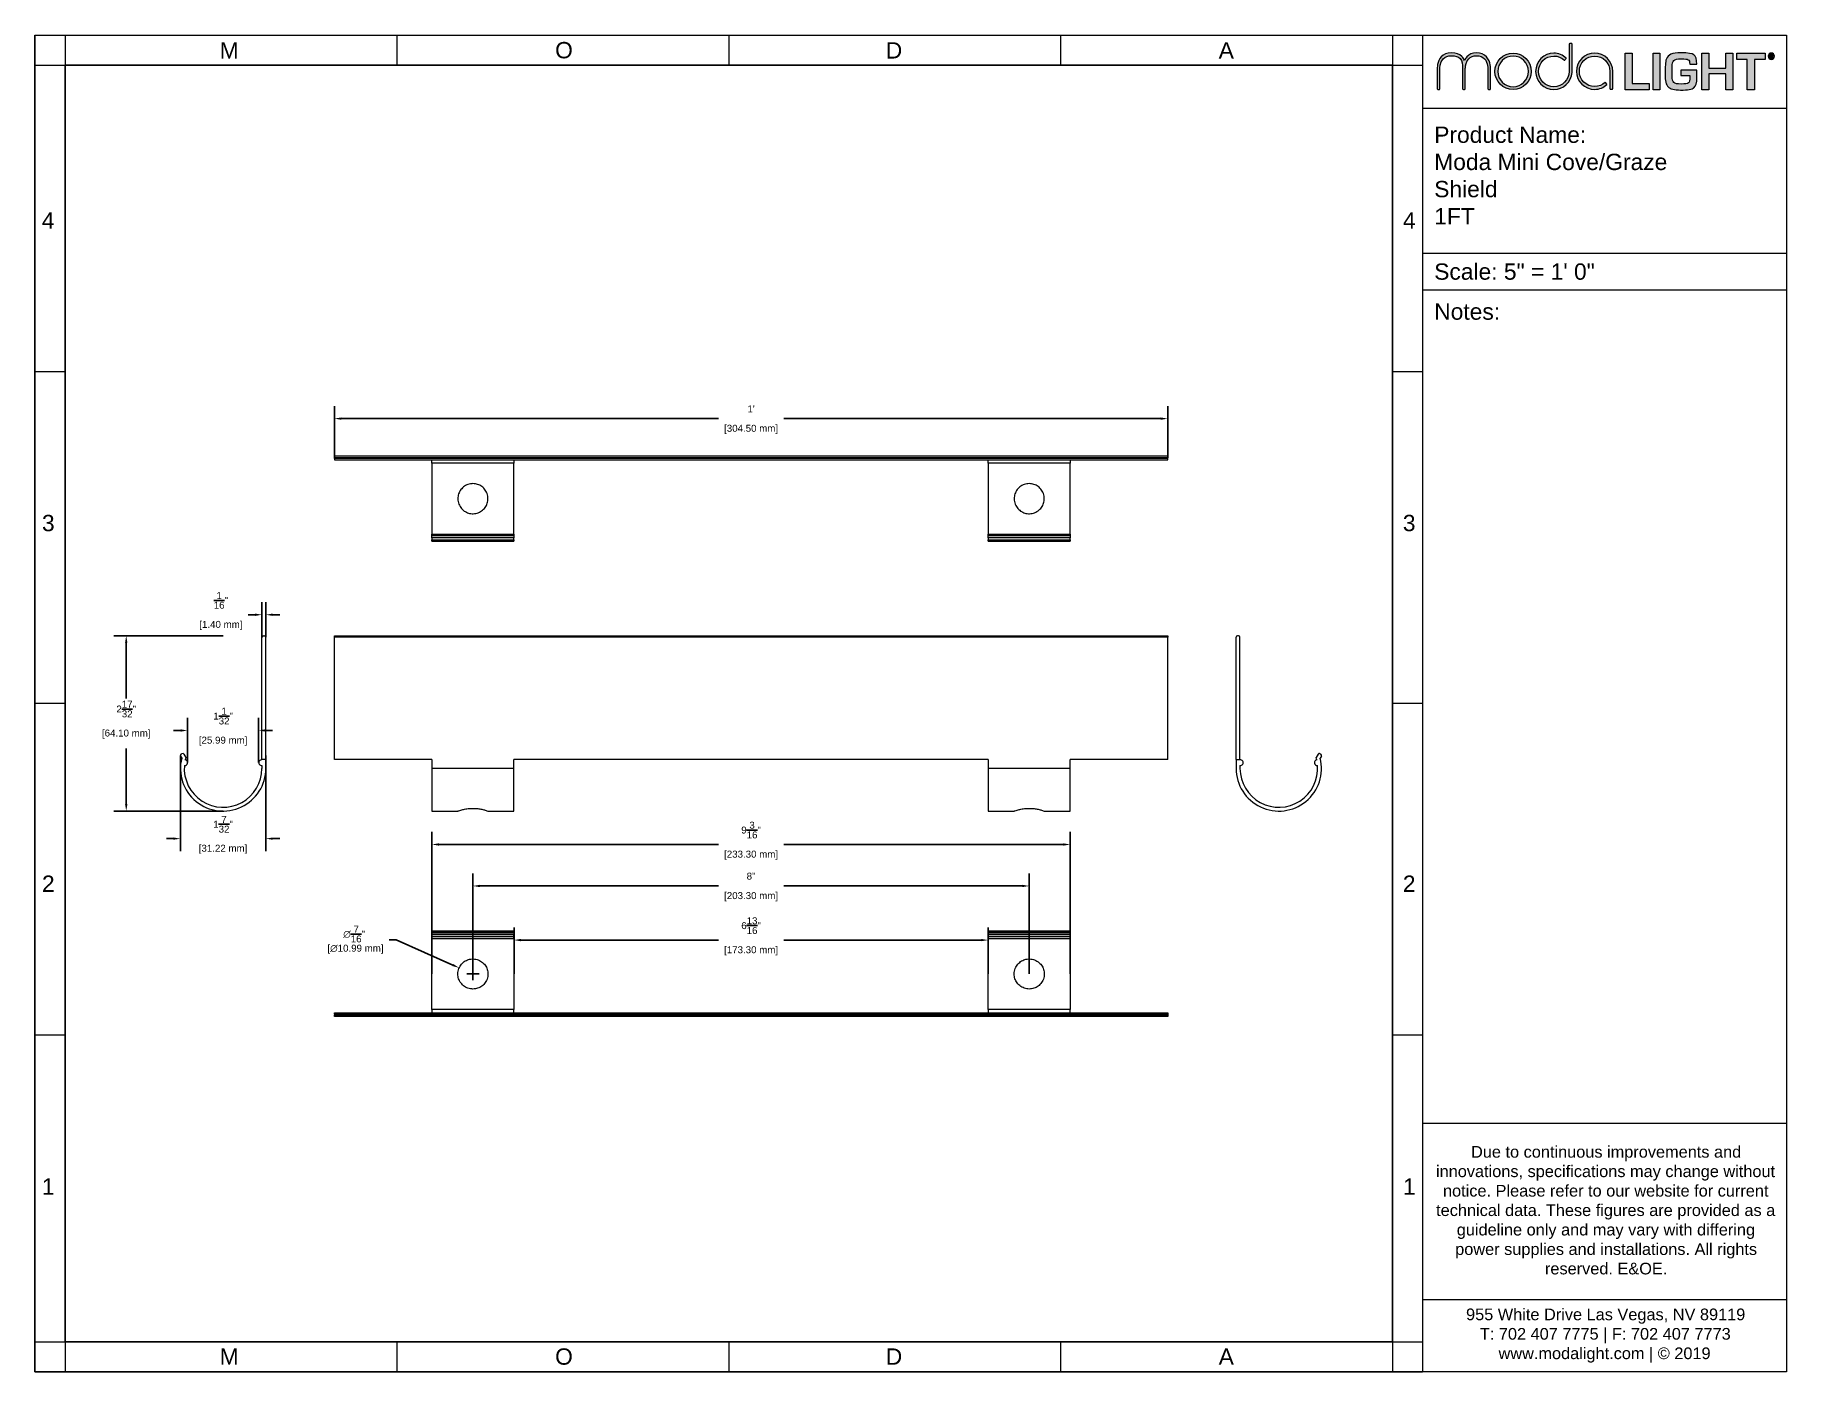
# Paper-space layout 'Layout1' of a CAD drawing. Header units: inches. Extents: x 0 to 10.5, y 0 to 8.
# The model-space entities are those that its viewports show. They can reach past a viewport. Long polylines and large blocks are cut down to what shows.
import ezdxf

# ---------------------------------------------------------------- set-up
doc = ezdxf.new("R2010")
doc.units = ezdxf.units.IN
doc.header["$MEASUREMENT"] = 0
doc.layers.get('Defpoints').update_dxf_attribs({"color": 1})
doc.layers.add('Shield', color=7, linetype='Continuous', plot=False)
doc.layers.add('TITLE BLOCK', color=250, linetype='Continuous')
doc.styles.get("Standard").update_dxf_attribs({"font": 'Arial.ttf'})
doc.dimstyles.new('.1 DIM', dxfattribs={"dimscale": 0, "dimtxt": 0.1, "dimasz": 0.1, "dimexe": 0.18, "dimexo": 0, "dimgap": 0.09, "dimtad": 0, "dimtih": 1, "dimtoh": 1, "dimdec": 5, "dimzin": 0, "dimdsep": 46, "dimlunit": 4, "dimtxsty": 'Standard', "dimcen": 0.09, "dimadec": 0, "dimazin": 0, "dimtfac": 1, "dimtdec": 5, "dimtofl": 0, "dimtmove": 0, "dimatfit": 3, "dimfxl": 1, "dimtolj": 1, "dimtzin": 0, "dimarcsym": 0})

psp = doc.layouts.get("Layout1")

# ---------------------------------------------------------------- texts
at = {"layer": 'TITLE BLOCK', "color": 250, "true_color": 0x231f20, "char_height": 0.0978}
for s, insert, attachment_point, rotation in [('M', (1.222, 7.875), 9, 0), ('O', (3.119, 7.875), 7, 0), ('D', (5.2, 7.875), 9, 0), ('A', (7.097, 7.875), 7, 0), ('4', (0.118, 6.953), 3, 360), ('4', (8.202, 6.953), 1, 0), ('3', (0.119, 5.039), 9, 360), ('3', (8.201, 5.039), 7, 0)]:
    psp.add_mtext(s, dxfattribs=dict(at, insert=insert, attachment_point=attachment_point, rotation=rotation))
at = {"layer": 'TITLE BLOCK', "color": 250, "true_color": 0x231f20}
for s, insert, char_height, attachment_point in [('Product Name:\\PModa Mini Cove/Graze\\PShield\\P1FT', (8.389, 6.88), 0.09782, 7), ('Scale: 5" = 1\' 0"', (8.389, 6.547), 0.09782, 7), ('\\fArial|b0|i0|c0|p34;\\W1;Notes:', (8.389, 6.307), 0.09782, 7), ('2', (0.119, 2.975), 0.0978, 3), ('2', (8.201, 2.975), 0.0978, 1), ('\\fArial|b0|i0|c0|p34;\\W1;1', (0.118, 1.061), 0.09782, 9), ('\\fArial|b0|i0|c0|p34;\\W1;1', (8.202, 1.061), 0.09782, 7), ('M', (1.222, 0.139), 0.0978, 3), ('O', (3.119, 0.139), 0.0978, 1), ('D', (5.2, 0.139), 0.0978, 3), ('A', (7.097, 0.139), 0.0978, 1)]:
    psp.add_mtext(s, dxfattribs=dict(at, insert=insert, char_height=char_height, attachment_point=attachment_point))
at = {"layer": 'TITLE BLOCK', "char_height": 0.07, "attachment_point": 1}
for s, insert in [('\\pi0.21674;Due to continuous improvements and \\P\\pi0.00665;innovations, specifications may change without \\P\\pi0.04866;notice. Please refer to our website for current \\P\\pi0.0076;technical data. These figures are provided as a \\P\\pi0.13127;guideline only and may vary with differing \\P\\pi0.12172;power supplies and installations. All rights \\P\\pi0.65985;reserved. E&OE.', (8.393, 1.353)), ('\\pi0.19382;955 White Drive Las Vegas, NV 89119\\P\\pi0.27643;T: 702 407 7775 | F: 702 407 7773\\P\\pi0.38864;www.modalight.com | {\\C250;\\c2105123;© 2019}', (8.386, 0.378))]:
    psp.add_mtext_dynamic_manual_height_columns(s, width=2.03689, gutter_width=1, heights=[0], dxfattribs=dict(at, insert=insert))

msp = doc.modelspace()

# ---------------------------------------------------------------- blocks, each defined once
blk = doc.blocks.new('*D4')
at = {"layer": 'Defpoints', "color": 0, "lineweight": -2, "transparency": 16777216}
for p, q in [((-1.602, 2.524), (-3.176, 2.524)), ((-2.996, 2.424), (-2.996, 1.622)), ((-2.996, 0.1), (-2.996, 0.901)), ((-1.602, 0), (-3.176, 0))]:
    blk.add_line(p, q, dxfattribs=at)
at = {"layer": 'Defpoints', "color": 0, "transparency": 16777216}
for p in [(-2.996, 2.524), (-1.602, 2.524), (-1.602, 0)]:
    blk.add_point(p, dxfattribs=at)
for points in [[(-3.013, 2.424), (-2.979, 2.424), (-2.996, 2.524)], [(-3.013, 0.1), (-2.979, 0.1), (-2.996, 0)]]:
    blk.add_solid(points, dxfattribs=at)
at = {"layer": 'Defpoints', "color": 0, "transparency": 16777216, "char_height": 0.1, "attachment_point": 5}
for s, insert in [('\\A1;2{\\H1x;\\S17/32;}"', (-2.996, 1.469)), ('\\A1;[64.10 mm]', (-2.996, 1.108))]:
    blk.add_mtext(s, dxfattribs=dict(at, insert=insert))
blk = doc.blocks.new('*D5')
at = {"layer": 'Defpoints', "color": 0, "lineweight": -2, "transparency": 16777216}
for p, q in [((-2.217, 0.801), (-2.217, -0.577)), ((-0.988, 0.801), (-0.988, -0.577)), ((-2.317, -0.397), (-2.417, -0.397)), ((-0.888, -0.397), (-0.788, -0.397))]:
    blk.add_line(p, q, dxfattribs=at)
at = {"layer": 'Defpoints', "color": 0, "transparency": 16777216}
for p in [(-2.217, 0.801), (-0.988, 0.801), (-0.988, -0.397)]:
    blk.add_point(p, dxfattribs=at)
for points in [[(-2.317, -0.38), (-2.317, -0.413), (-2.217, -0.397)], [(-0.888, -0.38), (-0.888, -0.413), (-0.988, -0.397)]]:
    blk.add_solid(points, dxfattribs=at)
at = {"layer": 'Defpoints', "color": 0, "transparency": 16777216, "char_height": 0.1, "attachment_point": 5}
for s, insert in [('\\A1;1{\\H1x;\\S7/32;}"', (-1.603, -0.19)), ('\\A1;[31.22 mm]', (-1.603, -0.55))]:
    blk.add_mtext(s, dxfattribs=dict(at, insert=insert))
blk = doc.blocks.new('*D7')
at = {"layer": 'Defpoints', "color": 0, "lineweight": -2, "transparency": 16777216}
for p, q in [((0.789, -1.852), (0.889, -1.852)), ((0.889, -1.852), (1.703, -2.216)), ((1.992, -2.435), (1.992, -2.255)), ((1.902, -2.345), (2.082, -2.345))]:
    blk.add_line(p, q, dxfattribs=at)
at = {"layer": 'Defpoints', "color": 0, "transparency": 16777216}
for p in [(1.795, -2.257), (2.19, -2.433)]:
    blk.add_point(p, dxfattribs=at)
blk.add_solid([(1.71, -2.201), (1.697, -2.231), (1.795, -2.257)], dxfattribs=at)
at = {"layer": 'Defpoints', "color": 0, "transparency": 16777216, "insert": (0.283, -1.852), "char_height": 0.1, "attachment_point": 5}
blk.add_mtext('\\A1;∅{\\H1x;\\S7/16;}"\\P [∅10.99 mm]', dxfattribs=at)
blk = doc.blocks.new('*D9')
at = {"layer": 'Defpoints', "color": 0, "lineweight": -2, "transparency": 16777216}
for p, q in [((2.583, -2.345), (2.583, -1.677)), ((9.405, -2.345), (9.405, -1.677)), ((2.683, -1.857), (5.526, -1.857)), ((9.305, -1.857), (6.463, -1.857))]:
    blk.add_line(p, q, dxfattribs=at)
at = {"layer": 'Defpoints', "color": 0, "transparency": 16777216}
for p in [(2.583, -1.857), (2.583, -2.345), (9.405, -2.345)]:
    blk.add_point(p, dxfattribs=at)
for points in [[(2.683, -1.84), (2.683, -1.874), (2.583, -1.857)], [(9.305, -1.84), (9.305, -1.874), (9.405, -1.857)]]:
    blk.add_solid(points, dxfattribs=at)
at = {"layer": 'Defpoints', "color": 0, "transparency": 16777216, "char_height": 0.1, "attachment_point": 5}
for s, insert in [('\\A1;6{\\H1x;\\S13/16;}"', (5.994, -1.649)), ('\\A1;[173.30 mm]', (5.994, -2.011))]:
    blk.add_mtext(s, dxfattribs=dict(at, insert=insert))
blk = doc.blocks.new('*D10')
at = {"layer": 'Defpoints', "color": 0, "lineweight": -2, "transparency": 16777216}
for p, q in [((1.402, -2.345), (1.402, -0.301)), ((1.502, -0.481), (5.526, -0.481)), ((10.487, -0.481), (6.463, -0.481)), ((10.587, -2.345), (10.587, -0.301))]:
    blk.add_line(p, q, dxfattribs=at)
at = {"layer": 'Defpoints', "color": 0, "transparency": 16777216}
for p in [(10.587, -0.481), (1.402, -2.345), (10.587, -2.345)]:
    blk.add_point(p, dxfattribs=at)
for points in [[(1.502, -0.464), (1.502, -0.498), (1.402, -0.481)], [(10.487, -0.464), (10.487, -0.498), (10.587, -0.481)]]:
    blk.add_solid(points, dxfattribs=at)
at = {"layer": 'Defpoints', "color": 0, "transparency": 16777216, "char_height": 0.1, "attachment_point": 5}
for s, insert in [('\\A1;9{\\H1x;\\S3/16;}"', (5.994, -0.273)), ('\\A1;[233.30 mm]', (5.994, -0.635))]:
    blk.add_mtext(s, dxfattribs=dict(at, insert=insert))
blk = doc.blocks.new('*D11')
at = {"layer": 'Defpoints', "color": 0, "lineweight": -2, "transparency": 16777216}
for p, q in [((-2.114, 0.697), (-2.114, 1.34)), ((-1.091, 0.697), (-1.091, 1.34)), ((-2.214, 1.16), (-2.314, 1.16)), ((-0.991, 1.16), (-0.891, 1.16))]:
    blk.add_line(p, q, dxfattribs=at)
at = {"layer": 'Defpoints', "color": 0, "transparency": 16777216}
for p in [(-1.091, 1.16), (-2.114, 0.697), (-1.091, 0.697)]:
    blk.add_point(p, dxfattribs=at)
for points in [[(-2.214, 1.177), (-2.214, 1.143), (-2.114, 1.16)], [(-0.991, 1.177), (-0.991, 1.143), (-1.091, 1.16)]]:
    blk.add_solid(points, dxfattribs=at)
at = {"layer": 'Defpoints', "color": 0, "transparency": 16777216, "char_height": 0.1, "attachment_point": 5}
for s, insert in [('\\A1;1{\\H1x;\\S1/32;}"', (-1.602, 1.367)), ('\\A1;[25.99 mm]', (-1.602, 1.006))]:
    blk.add_mtext(s, dxfattribs=dict(at, insert=insert))
blk = doc.blocks.new('*D12')
at = {"layer": 'Defpoints', "color": 0, "lineweight": -2, "transparency": 16777216}
for p, q in [((-1.143, 2.826), (-1.243, 2.826)), ((-1.043, 2.504), (-1.043, 3.006)), ((-0.988, 2.504), (-0.988, 3.006)), ((-0.888, 2.826), (-0.788, 2.826))]:
    blk.add_line(p, q, dxfattribs=at)
at = {"layer": 'Defpoints', "color": 0, "transparency": 16777216}
for p in [(-1.043, 2.826), (-1.043, 2.504), (-0.988, 2.504)]:
    blk.add_point(p, dxfattribs=at)
for points in [[(-1.143, 2.843), (-1.143, 2.809), (-1.043, 2.826)], [(-0.888, 2.843), (-0.888, 2.809), (-0.988, 2.826)]]:
    blk.add_solid(points, dxfattribs=at)
at = {"layer": 'Defpoints', "color": 0, "transparency": 16777216, "char_height": 0.1, "attachment_point": 5}
for s, insert in [('\\A1;{\\H1x;\\S1/16;}"', (-1.634, 3.033)), ('\\A1;[1.40 mm]', (-1.634, 2.672))]:
    blk.add_mtext(s, dxfattribs=dict(at, insert=insert))
blk = doc.blocks.new('*D13')
at = {"layer": 'Defpoints', "color": 0, "lineweight": -2, "transparency": 16777216}
for p, q in [((0, 5.083), (0, 5.829)), ((11.988, 5.083), (11.988, 5.829)), ((0.1, 5.649), (5.526, 5.649)), ((11.888, 5.649), (6.463, 5.649))]:
    blk.add_line(p, q, dxfattribs=at)
at = {"layer": 'Defpoints', "color": 0, "transparency": 16777216}
for p in [(11.988, 5.649), (0, 5.083), (11.988, 5.083)]:
    blk.add_point(p, dxfattribs=at)
for points in [[(0.1, 5.666), (0.1, 5.632), (0, 5.649)], [(11.888, 5.666), (11.888, 5.632), (11.988, 5.649)]]:
    blk.add_solid(points, dxfattribs=at)
at = {"layer": 'Defpoints', "color": 0, "transparency": 16777216, "char_height": 0.1, "attachment_point": 5}
for s, insert in [("\\A1;1'", (5.994, 5.789)), ('\\A1;[304.50 mm]', (5.994, 5.495))]:
    blk.add_mtext(s, dxfattribs=dict(at, insert=insert))
blk = doc.blocks.new('*D14')
at = {"layer": 'Defpoints', "color": 0, "lineweight": -2, "transparency": 16777216}
for p, q in [((1.992, -2.345), (1.992, -0.898)), ((9.996, -2.345), (9.996, -0.898)), ((2.092, -1.078), (5.526, -1.078)), ((9.896, -1.078), (6.463, -1.078))]:
    blk.add_line(p, q, dxfattribs=at)
at = {"layer": 'Defpoints', "color": 0, "transparency": 16777216}
for p in [(9.996, -1.078), (1.992, -2.345), (9.996, -2.345)]:
    blk.add_point(p, dxfattribs=at)
for points in [[(2.092, -1.061), (2.092, -1.095), (1.992, -1.078)], [(9.896, -1.061), (9.896, -1.095), (9.996, -1.078)]]:
    blk.add_solid(points, dxfattribs=at)
at = {"layer": 'Defpoints', "color": 0, "transparency": 16777216, "char_height": 0.1, "attachment_point": 5}
for s, insert in [('\\A1;8"', (5.994, -0.937)), ('\\A1;[203.30 mm]', (5.994, -1.232))]:
    blk.add_mtext(s, dxfattribs=dict(at, insert=insert))

# ---------------------------------------------------------------- dimensions: what is measured, and where the dimension line sits
at = {"layer": 'Defpoints'}
for base, p1, p2, picture, middle in [((11.988189, 5.649115), (0, 5.083297), (11.988189, 5.083297), '*D13', (5.994095, 5.649115)), ((-1.043067, 2.826068), (-0.987946, 2.503931), (-1.043067, 2.503931), '*D12', (-1.633886, 2.826068)), ((-1.0905551, 1.1601086), (-2.1137404, 0.6967616), (-1.0905551, 0.6967616), '*D11', (-1.6021477, 1.1601086)), ((-0.987946, -0.396541), (-2.217099, 0.801059), (-0.987946, 0.801059), '*D5', (-1.602522, -0.396541)), ((10.586598, -0.481165), (1.401591, -2.344825), (10.586598, -2.344825), '*D10', (5.994095, -0.481165))]:
    dim = msp.add_linear_dim(base=base, p1=p1, p2=p2, dimstyle='.1 DIM', override={"dimscale": 1, "dimpost": '\\X'}, dxfattribs=at)
    dim.commit()
    dim.dimension.update_dxf_attribs({"geometry": picture, "text_midpoint": middle})
dim = msp.add_linear_dim(base=(-2.9959, 2.523617), p1=(-1.602148, -0.000121), p2=(-1.602148, 2.523617), angle=90, dimstyle='.1 DIM', override={"dimscale": 1, "dimpost": '\\X'}, dxfattribs=at)
dim.commit()
dim.dimension.update_dxf_attribs({"geometry": '*D4', "text_midpoint": (-2.9959, 1.261748)})
for p1, p2, distance, picture, middle in [((1.992301, -2.34488), (9.996062, -2.344829), 1.266756, '*D14', (5.994173, -1.078099)), ((9.4054818, -2.3448294), (2.5827072, -2.3448254), -0.4877556, '*D9', (5.9940948, -1.8570718))]:
    dim = msp.add_aligned_dim(p1=p1, p2=p2, distance=distance, dimstyle='.1 DIM', override={"dimscale": 1, "dimpost": '\\X'}, dxfattribs=at)
    dim.commit()
    dim.dimension.update_dxf_attribs({"geometry": picture, "text_midpoint": middle})
dim = msp.add_diameter_dim_2p(p1=(2.189856, -2.433149), p2=(1.794745, -2.256612), dimstyle='.1 DIM', override={"dimscale": 1, "dimpost": '\\X'}, dxfattribs=at)
dim.commit()
dim.dimension.update_dxf_attribs({"geometry": '*D7', "text_midpoint": (0.282574, -1.852078), "dimtype": 163})

# ---------------------------------------------------------------- linework, layer by layer
at = {"color": 7, "linetype": 'Continuous', "lineweight": 15}
for p, q in [((6.09265, 5.110856), (0, 5.110856)), ((0, 5.110856), (0, 5.091171)), ((0, 5.091171), (6.09265, 5.091171)), ((0, 5.075423), (0, 5.091171)), ((6.09265, 5.075423), (0, 5.075423)), ((0, 5.075423), (0, 5.055737)), ((0, 5.055737), (6.09265, 5.055737)), ((1.401591, 5.008251), (1.401591, 5.055737)), ((2.582707, 5.055737), (2.582707, 5.008251)), ((11.988189, 5.110856), (6.09265, 5.110856)), ((6.09265, 5.091171), (11.988189, 5.091171)), ((11.988189, 5.075423), (6.09265, 5.075423)), ((6.09265, 5.055737), (11.988189, 5.055737)), ((9.405482, 5.008251), (9.405482, 5.055737)), ((10.586598, 5.055737), (10.586598, 5.008251)), ((11.988189, 5.091171), (11.988189, 5.110856)), ((11.988189, 5.075423), (11.988189, 5.091171)), ((11.988189, 5.055737), (11.988189, 5.075423)), ((2.582707, 5.008251), (1.401591, 5.008251)), ((1.401591, 5.008251), (1.401591, 3.985101)), ((2.582707, 3.985101), (2.582707, 5.008251)), ((10.586598, 5.008251), (9.405482, 5.008251)), ((9.405482, 5.008251), (9.405482, 3.985101)), ((10.586598, 3.985101), (10.586598, 5.008251)), ((1.401591, 3.985101), (2.582707, 3.985101)), ((1.401591, 3.959957), (1.401591, 3.985101)), ((2.582707, 3.959957), (1.401591, 3.959957)), ((1.401591, 3.932118), (1.401591, 3.959957)), ((2.582707, 3.932118), (1.401591, 3.932118)), ((1.401591, 3.932118), (1.401591, 3.905227)), ((1.401591, 3.905227), (2.582707, 3.905227)), ((1.401591, 3.891589), (1.401591, 3.905227)), ((2.582707, 3.891589), (1.401591, 3.891589)), ((1.401591, 3.891589), (1.401591, 3.881746)), ((2.582707, 3.881746), (1.401591, 3.881746)), ((2.582707, 3.985101), (2.582707, 3.959957)), ((2.582707, 3.959957), (2.582707, 3.932118)), ((2.582707, 3.905227), (2.582707, 3.932118)), ((2.582707, 3.905227), (2.582707, 3.891589)), ((2.582707, 3.881746), (2.582707, 3.891589)), ((9.405482, 3.985101), (10.586598, 3.985101)), ((9.405482, 3.959957), (9.405482, 3.985101)), ((10.586598, 3.959957), (9.405482, 3.959957)), ((9.405482, 3.932118), (9.405482, 3.959957)), ((10.586598, 3.932118), (9.405482, 3.932118)), ((9.405482, 3.932118), (9.405482, 3.905227)), ((9.405482, 3.905227), (10.586598, 3.905227)), ((9.405482, 3.891589), (9.405482, 3.905227)), ((10.586598, 3.891589), (9.405482, 3.891589)), ((9.405482, 3.891589), (9.405482, 3.881746)), ((10.586598, 3.881746), (9.405482, 3.881746)), ((10.586598, 3.985101), (10.586598, 3.959957)), ((10.586598, 3.959957), (10.586598, 3.932118)), ((10.586598, 3.905227), (10.586598, 3.932118)), ((10.586598, 3.905227), (10.586598, 3.891589)), ((10.586598, 3.881746), (10.586598, 3.891589)), ((-1.023381, 2.523617), (-1.007632, 2.523617)), ((13.008206, 2.523617), (12.992457, 2.523617)), ((-1.043067, 0.744008), (-1.043067, 2.503931)), ((-0.987946, 0.744008), (-0.987946, 2.503931)), ((12.972772, 0.744008), (12.972772, 2.503931)), ((13.027892, 0.744008), (13.027892, 2.503931)), ((-2.214461, 0.791216), (-2.198067, 0.762821)), ((-2.207256, 0.818108), (-2.193617, 0.825982)), ((-2.166725, 0.818777), (-2.138885, 0.770556)), ((14.15155, 0.818777), (14.12371, 0.770556)), ((14.192081, 0.818108), (14.178442, 0.825982)), ((14.199286, 0.791216), (14.182892, 0.762821)), ((-0.987946, 0.744008), (-1.043067, 0.744008)), ((-1.043067, 0.744008), (-1.043067, 0.737642)), ((-1.043067, 0.655881), (-1.043067, 0.614081)), ((-0.987946, 0.744008), (-0.987946, 0.614081)), ((12.972772, 0.744008), (13.027892, 0.744008)), ((12.972772, 0.744008), (12.972772, 0.614081)), ((13.027892, 0.744008), (13.027892, 0.737642)), ((13.027892, 0.655881), (13.027892, 0.614081)), ((2.582707, -1.729896), (1.401591, -1.729896)), ((1.401591, -1.739738), (1.401591, -1.729896)), ((2.582707, -1.739738), (1.401591, -1.739738)), ((1.401591, -1.739738), (1.401591, -1.753377)), ((1.401591, -1.753377), (2.582707, -1.753377)), ((1.401591, -1.780267), (1.401591, -1.753377)), ((2.582707, -1.729896), (2.582707, -1.739738)), ((2.582707, -1.753377), (2.582707, -1.739738)), ((2.582707, -1.753377), (2.582707, -1.780267)), ((10.586598, -1.729896), (9.405482, -1.729896)), ((9.405482, -1.739738), (9.405482, -1.729896)), ((10.586598, -1.739738), (9.405482, -1.739738)), ((9.405482, -1.739738), (9.405482, -1.753377)), ((9.405482, -1.753377), (10.586598, -1.753377)), ((9.405482, -1.780267), (9.405482, -1.753377)), ((10.586598, -1.729896), (10.586598, -1.739738)), ((10.586598, -1.753377), (10.586598, -1.739738)), ((10.586598, -1.753377), (10.586598, -1.780267)), ((2.582707, -1.780267), (1.401591, -1.780267)), ((1.401591, -1.780267), (1.401591, -1.808107)), ((2.582707, -1.808107), (1.401591, -1.808107)), ((1.401591, -1.808107), (1.401591, -1.83325)), ((1.401591, -1.83325), (2.582707, -1.83325)), ((1.401591, -2.856401), (1.401591, -1.83325)), ((2.582707, -1.808107), (2.582707, -1.780267)), ((2.582707, -1.83325), (2.582707, -1.808107)), ((2.582707, -1.83325), (2.582707, -2.856401)), ((10.586598, -1.780267), (9.405482, -1.780267)), ((9.405482, -1.780267), (9.405482, -1.808107)), ((10.586598, -1.808107), (9.405482, -1.808107)), ((9.405482, -1.808107), (9.405482, -1.83325)), ((9.405482, -1.83325), (10.586598, -1.83325)), ((9.405482, -2.856401), (9.405482, -1.83325)), ((10.586598, -1.808107), (10.586598, -1.780267)), ((10.586598, -1.83325), (10.586598, -1.808107)), ((10.586598, -1.83325), (10.586598, -2.856401)), ((0, -2.903887), (6.09265, -2.903887)), ((0, -2.923572), (0, -2.903887)), ((6.09265, -2.923572), (0, -2.923572)), ((0, -2.923572), (0, -2.93932)), ((0, -2.93932), (6.09265, -2.93932)), ((0, -2.959006), (0, -2.93932)), ((6.09265, -2.959006), (0, -2.959006)), ((2.582707, -2.856401), (1.401591, -2.856401)), ((1.401591, -2.856401), (1.401591, -2.903887)), ((2.582707, -2.903887), (2.582707, -2.856401)), ((6.09265, -2.903887), (11.988189, -2.903887)), ((11.988189, -2.923572), (6.09265, -2.923572)), ((6.09265, -2.93932), (11.988189, -2.93932)), ((11.988189, -2.959006), (6.09265, -2.959006)), ((10.586598, -2.856401), (9.405482, -2.856401)), ((9.405482, -2.856401), (9.405482, -2.903887)), ((10.586598, -2.903887), (10.586598, -2.856401)), ((11.988189, -2.903887), (11.988189, -2.923572)), ((11.988189, -2.923572), (11.988189, -2.93932)), ((11.988189, -2.93932), (11.988189, -2.959006))]:
    msp.add_line(p, q, dxfattribs=at)
for centre, radius, start, end in [((-1.023381, 2.503931), 0.019686, 90, 180), ((-1.007632, 2.503931), 0.019686, 0, 90), ((12.992457, 2.503931), 0.019686, 90, 180), ((13.008206, 2.503931), 0.019686, 360, 90), ((-2.197413, 0.801059), 0.019686, 120, 210), ((-1.602148, 0.614081), 0.614201, 165.9854576, 0), ((-2.183774, 0.808934), 0.019686, 30, 120), ((-1.602148, 0.614081), 0.559081, 163.7470097, 167.2578666), ((13.586973, 0.614081), 0.614201, 180, 14.0145424), ((13.586973, 0.614081), 0.559081, 12.7421334, 16.2529903), ((14.168599, 0.808934), 0.019686, 60, 150), ((14.182238, 0.801059), 0.019686, 330, 60), ((-1.602148, 0.614081), 0.559081, 175.7331177, 0), ((-2.155081, 0.696762), 0.04134, 263.6143049, 79.3766794), ((-1.049215, 0.696762), 0.04134, 81.4481314, 278.5518686), ((13.03404, 0.696762), 0.04134, 261.4481314, 98.5518686), ((13.586973, 0.614081), 0.559081, 180, 4.2668823), ((14.139906, 0.696762), 0.04134, 100.6233206, 276.3856951)]:
    msp.add_arc(centre, radius, start, end, dxfattribs=at)
for points, knots in [([(1.790519, 4.417721), (1.783407, 4.443873), (1.770127, 4.492712), (1.783449, 4.566492), (1.816118, 4.629331), (1.868859, 4.679733), (1.936375, 4.710283), (2.00883, 4.716389), (2.077037, 4.699753), (2.136946, 4.662838), (2.183598, 4.606653), (2.20912, 4.537026), (2.210111, 4.464723), (2.188857, 4.397756), (2.14737, 4.340081), (2.087427, 4.297479), (2.016361, 4.277401), (1.944887, 4.281589), (1.880247, 4.307299), (1.823956, 4.352359), (1.801891, 4.395491), (1.790519, 4.417721)], [0, 0, 0, 0, 0.05932903, 0.11079467, 0.161629054, 0.214180052, 0.269288279, 0.322565146, 0.372237733, 0.422332598, 0.475907724, 0.530966893, 0.583325304, 0.633225472, 0.684090902, 0.738064795, 0.793005373, 0.844481559, 0.893740854, 0.945236945, 1, 1, 1, 1]), ([(9.783427, 4.455632), (9.781556, 4.469291), (9.778118, 4.494381), (9.781439, 4.531536), (9.789681, 4.565368), (9.803398, 4.597553), (9.821997, 4.627101), (9.845575, 4.653765), (9.873703, 4.676589), (9.90612, 4.694854), (9.941026, 4.707196), (9.977516, 4.713437), (10.012947, 4.713509), (10.047406, 4.707938), (10.079589, 4.697409), (10.110029, 4.681834), (10.13813, 4.661335), (10.163328, 4.635774), (10.184342, 4.605701), (10.200278, 4.571816), (10.209975, 4.5363), (10.213532, 4.499888), (10.211183, 4.464907), (10.203319, 4.431031), (10.190507, 4.399392), (10.17263, 4.36977), (10.149866, 4.342892), (10.122222, 4.319423), (10.090515, 4.300662), (10.055473, 4.287332), (10.019561, 4.280395), (9.983418, 4.279559), (9.949234, 4.284325), (9.916473, 4.294357), (9.885913, 4.309185), (9.857446, 4.329077), (9.83185, 4.353943), (9.810187, 4.383625), (9.792835, 4.417735), (9.786606, 4.442827), (9.783427, 4.455632)], [0, 0, 0, 0, 0.030339514, 0.055730277, 0.081796161, 0.106942737, 0.132617615, 0.158545349, 0.185166849, 0.212209738, 0.240292159, 0.266466201, 0.293572328, 0.318121297, 0.343225054, 0.368009465, 0.39330253, 0.419687556, 0.446883119, 0.473893884, 0.501958953, 0.527724469, 0.554314266, 0.578985942, 0.604195871, 0.629349584, 0.655048546, 0.68161132, 0.709030647, 0.7359726, 0.763987174, 0.789345419, 0.815454242, 0.839830787, 0.864691544, 0.890130456, 0.916178868, 0.943085816, 0.970956283, 1, 1, 1, 1]), ([(1.790519, -2.26587), (1.783407, -2.292023), (1.770127, -2.340861), (1.783449, -2.414641), (1.816118, -2.477481), (1.868859, -2.527883), (1.936375, -2.558432), (2.00883, -2.564538), (2.077037, -2.547903), (2.136946, -2.510987), (2.183598, -2.454802), (2.20912, -2.385176), (2.210111, -2.312872), (2.188857, -2.245906), (2.14737, -2.18823), (2.087427, -2.145629), (2.016361, -2.125551), (1.944887, -2.129738), (1.880247, -2.155448), (1.823956, -2.200509), (1.801891, -2.243641), (1.790519, -2.26587)], [0, 0, 0, 0, 0.05932903, 0.11079467, 0.161629054, 0.214180052, 0.269288279, 0.322565146, 0.372237733, 0.422332598, 0.475907724, 0.530966893, 0.583325304, 0.633225472, 0.684090902, 0.738064795, 0.793005373, 0.844481559, 0.893740854, 0.945236945, 1, 1, 1, 1]), ([(9.783427, -2.303782), (9.781556, -2.317441), (9.778118, -2.342531), (9.781439, -2.379686), (9.789681, -2.413517), (9.803398, -2.445702), (9.821997, -2.475251), (9.845575, -2.501914), (9.873703, -2.524739), (9.90612, -2.543003), (9.941026, -2.555345), (9.977516, -2.561587), (10.012947, -2.561658), (10.047406, -2.556088), (10.079589, -2.545558), (10.110029, -2.529983), (10.13813, -2.509485), (10.163328, -2.483923), (10.184342, -2.453851), (10.200278, -2.419965), (10.209975, -2.384449), (10.213532, -2.348038), (10.211183, -2.313057), (10.203319, -2.279181), (10.190507, -2.247542), (10.17263, -2.217919), (10.149866, -2.191042), (10.122222, -2.167573), (10.090515, -2.148812), (10.055473, -2.135482), (10.019561, -2.128545), (9.983418, -2.127709), (9.949234, -2.132475), (9.916473, -2.142506), (9.885913, -2.157334), (9.857446, -2.177227), (9.83185, -2.202092), (9.810187, -2.231774), (9.792835, -2.265884), (9.786606, -2.290977), (9.783427, -2.303782)], [0, 0, 0, 0, 0.030339514, 0.055730277, 0.081796161, 0.106942737, 0.132617615, 0.158545349, 0.185166849, 0.212209738, 0.240292159, 0.266466201, 0.293572328, 0.318121297, 0.343225054, 0.368009465, 0.39330253, 0.419687556, 0.446883119, 0.473893884, 0.501958953, 0.527724469, 0.554314266, 0.578985942, 0.604195871, 0.629349584, 0.655048546, 0.68161132, 0.709030647, 0.7359726, 0.763987174, 0.789345419, 0.815454242, 0.839830787, 0.864691544, 0.890130456, 0.916178868, 0.943085816, 0.970956283, 1, 1, 1, 1])]:
    msp.add_open_spline(points, degree=3, knots=knots, dxfattribs=at)
at = {"layer": 'Shield', "linetype": 'Continuous', "lineweight": 15}
for p, q in [((0, 2.523617), (6.10137, 2.523617)), ((0, 2.503932), (0, 2.523617)), ((6.10137, 2.523617), (11.988189, 2.523617)), ((11.988189, 2.523617), (11.988189, 2.503932)), ((0, 0.744093), (0, 2.503932)), ((6.10137, 2.503932), (0, 2.503932)), ((11.988189, 2.503932), (6.10137, 2.503932)), ((11.988189, 0.744093), (11.988189, 2.503932)), ((1.401572, 0.744093), (0, 0.744093)), ((1.401572, 0.744093), (1.401572, 0.614172)), ((2.582672, 0.614172), (1.401572, 0.614172)), ((1.401572, 0.614172), (1.401572, 0)), ((6.10137, 0.744093), (2.582672, 0.744093)), ((2.582672, 0.614172), (2.582672, 0.744093)), ((2.582672, 0), (2.582672, 0.614172)), ((9.405517, 0.744093), (6.10137, 0.744093)), ((9.405517, 0.744093), (9.405517, 0.614172)), ((10.586617, 0.614172), (9.405517, 0.614172)), ((9.405517, 0.614172), (9.405517, 0)), ((11.988189, 0.744093), (10.586617, 0.744093)), ((10.586617, 0.614172), (10.586617, 0.744093)), ((10.586617, 0), (10.586617, 0.614172)), ((1.401572, 0), (1.775587, 0)), ((2.205723, 0), (2.582672, 0)), ((9.405517, 0), (9.779532, 0)), ((10.209667, 0), (10.586617, 0))]:
    msp.add_line(p, q, dxfattribs=at)
for points, knots in [([(1.775587, 0), (1.779376, 0.001317), (1.793882, 0.006358), (1.82559, 0.01624), (1.876158, 0.028842), (1.940272, 0.038517), (2.009419, 0.040577), (2.075135, 0.034559), (2.13179, 0.023439), (2.174335, 0.011521), (2.197559, 0.003914), (2.205712, 0.001032), (2.205723, 0.001028)], [0, 0, 0, 0, 0.027404161, 0.104929518, 0.226843064, 0.383143003, 0.547001913, 0.69823462, 0.83306543, 0.940916905, 0.999917807, 1, 1, 1, 1]), ([(9.779532, 0), (9.78332, 0.001317), (9.797827, 0.006358), (9.829535, 0.01624), (9.880103, 0.028842), (9.944217, 0.038517), (10.013364, 0.040577), (10.079079, 0.034559), (10.135735, 0.023439), (10.178279, 0.011521), (10.201503, 0.003914), (10.209656, 0.001032), (10.209667, 0.001028)], [0, 0, 0, 0, 0.027403547, 0.104929591, 0.226842567, 0.383142606, 0.547001622, 0.698234426, 0.833065323, 0.940916867, 0.999917807, 1, 1, 1, 1])]:
    msp.add_open_spline(points, degree=3, knots=knots, dxfattribs=at)

msp.set_redraw_order([(e.dxf.handle, doc.entitydb.next_handle()) for e in msp.query("TEXT MTEXT ATTDEF DIMENSION ARC_DIMENSION")])  # texts and dimensions are drawn at this point

# ---------------------------------------------------------------- hatches: boundary and pattern name
at = {"layer": 'TITLE BLOCK', "true_color": 0x000000}
h = psp.add_hatch(color=18, dxfattribs=at)
h.dxf.hatch_style = 2
edge = h.paths.add_edge_path()
edge.add_spline(control_points=[(8.702, 7.885), (8.688, 7.901), (8.668, 7.909), (8.643, 7.909), (8.618, 7.909), (8.598, 7.901), (8.584, 7.885), (8.578, 7.879), (8.573, 7.871), (8.57, 7.864), (8.567, 7.872), (8.562, 7.88), (8.555, 7.887), (8.541, 7.901), (8.52, 7.909), (8.492, 7.909), (8.466, 7.909), (8.446, 7.901), (8.431, 7.885), (8.405, 7.858), (8.407, 7.816), (8.407, 7.812), (8.407, 7.812), (8.407, 7.695), (8.407, 7.695), (8.407, 7.695), (8.407, 7.69), (8.411, 7.69), (8.411, 7.69), (8.42, 7.69), (8.42, 7.69), (8.42, 7.69), (8.423, 7.689), (8.423, 7.695), (8.423, 7.695), (8.423, 7.812), (8.423, 7.812), (8.423, 7.812), (8.423, 7.812), (8.423, 7.812), (8.423, 7.813), (8.421, 7.851), (8.443, 7.874), (8.455, 7.886), (8.471, 7.892), (8.492, 7.892), (8.515, 7.892), (8.533, 7.887), (8.544, 7.876), (8.559, 7.86), (8.559, 7.837), (8.559, 7.821), (8.559, 7.814), (8.559, 7.81), (8.559, 7.809), (8.559, 7.809), (8.559, 7.771), (8.559, 7.771), (8.559, 7.771), (8.559, 7.694), (8.559, 7.694), (8.559, 7.694), (8.559, 7.69), (8.564, 7.69), (8.564, 7.69), (8.571, 7.69), (8.571, 7.69), (8.576, 7.69), (8.575, 7.694), (8.575, 7.694), (8.575, 7.694), (8.575, 7.771), (8.575, 7.771), (8.575, 7.771), (8.575, 7.809), (8.575, 7.809), (8.575, 7.809), (8.575, 7.812), (8.575, 7.812), (8.575, 7.813), (8.575, 7.815), (8.575, 7.817), (8.575, 7.818), (8.576, 7.818), (8.576, 7.819), (8.576, 7.833), (8.58, 7.858), (8.596, 7.874), (8.607, 7.886), (8.623, 7.892), (8.643, 7.892), (8.663, 7.892), (8.679, 7.886), (8.69, 7.874), (8.713, 7.85), (8.711, 7.81), (8.711, 7.809), (8.711, 7.809), (8.711, 7.694), (8.711, 7.694), (8.711, 7.694), (8.712, 7.69), (8.715, 7.69), (8.715, 7.69), (8.723, 7.69), (8.723, 7.69), (8.723, 7.69), (8.727, 7.689), (8.727, 7.694), (8.727, 7.694), (8.727, 7.809), (8.727, 7.809), (8.728, 7.813), (8.729, 7.857), (8.702, 7.885)], knot_values=[0, 0, 0, 0, 1, 1, 1, 2, 2, 2, 3, 3, 3, 4, 4, 4, 5, 5, 5, 6, 6, 6, 7, 7, 7, 8, 8, 8, 9, 9, 9, 10, 10, 10, 11, 11, 11, 12, 12, 12, 13, 13, 13, 14, 14, 14, 15, 15, 15, 16, 16, 16, 17, 17, 17, 18, 18, 18, 19, 19, 19, 20, 20, 20, 21, 21, 21, 22, 22, 22, 23, 23, 23, 24, 24, 24, 25, 25, 25, 26, 26, 26, 27, 27, 27, 28, 28, 28, 29, 29, 29, 30, 30, 30, 31, 31, 31, 32, 32, 32, 33, 33, 33, 34, 34, 34, 35, 35, 35, 36, 36, 36, 37, 37, 37, 38, 38, 38, 38], degree=3, periodic=0)
h = psp.add_hatch(color=18, dxfattribs=at)
h.dxf.hatch_style = 2
edge = h.paths.add_edge_path()
edge.add_spline(control_points=[(8.862, 7.907), (8.802, 7.907), (8.753, 7.858), (8.753, 7.798), (8.753, 7.738), (8.802, 7.689), (8.862, 7.689), (8.921, 7.689), (8.97, 7.738), (8.97, 7.798), (8.97, 7.858), (8.921, 7.907), (8.862, 7.907)], knot_values=[0, 0, 0, 0, 1, 1, 1, 2, 2, 2, 3, 3, 3, 4, 4, 4, 4], degree=3, periodic=0)
edge = h.paths.add_edge_path()
edge.add_spline(control_points=[(8.862, 7.706), (8.811, 7.706), (8.77, 7.747), (8.77, 7.798), (8.77, 7.849), (8.811, 7.89), (8.862, 7.89), (8.912, 7.89), (8.954, 7.849), (8.954, 7.798), (8.954, 7.747), (8.912, 7.706), (8.862, 7.706)], knot_values=[0, 0, 0, 0, 1, 1, 1, 2, 2, 2, 3, 3, 3, 4, 4, 4, 4], degree=3, periodic=0)
h = psp.add_hatch(color=18, dxfattribs=at)
h.dxf.hatch_style = 2
edge = h.paths.add_edge_path()
edge.add_spline(control_points=[(9.18, 7.878), (9.16, 7.895), (9.134, 7.907), (9.106, 7.907), (9.046, 7.907), (8.997, 7.858), (8.997, 7.798), (8.997, 7.738), (9.046, 7.689), (9.106, 7.689), (9.164, 7.689), (9.211, 7.734), (9.215, 7.791), (9.215, 7.791), (9.215, 7.794), (9.215, 7.794), (9.215, 7.794), (9.215, 7.962), (9.215, 7.962), (9.215, 7.966), (9.211, 7.965), (9.211, 7.965), (9.211, 7.965), (9.202, 7.965), (9.202, 7.965), (9.198, 7.965), (9.198, 7.962), (9.198, 7.962), (9.198, 7.962), (9.198, 7.856), (9.198, 7.856), (9.198, 7.856), (9.198, 7.824), (9.198, 7.798), (9.197, 7.747), (9.157, 7.706), (9.106, 7.706), (9.055, 7.706), (9.014, 7.747), (9.014, 7.798), (9.014, 7.849), (9.055, 7.89), (9.106, 7.89), (9.13, 7.89), (9.153, 7.881), (9.169, 7.865), (9.169, 7.865), (9.171, 7.864), (9.172, 7.865), (9.172, 7.865), (9.177, 7.872), (9.18, 7.875), (9.181, 7.877), (9.18, 7.878), (9.18, 7.878)], knot_values=[0, 0, 0, 0, 1, 1, 1, 2, 2, 2, 3, 3, 3, 4, 4, 4, 5, 5, 5, 6, 6, 6, 7, 7, 7, 8, 8, 8, 9, 9, 9, 10, 10, 10, 11, 11, 11, 12, 12, 12, 13, 13, 13, 14, 14, 14, 15, 15, 15, 16, 16, 16, 17, 17, 17, 18, 18, 18, 18], degree=3, periodic=0)
h = psp.add_hatch(color=18, dxfattribs=at)
h.dxf.hatch_style = 2
edge = h.paths.add_edge_path()
edge.add_spline(control_points=[(9.424, 7.722), (9.424, 7.722), (9.416, 7.732), (9.416, 7.732), (9.415, 7.733), (9.414, 7.732), (9.414, 7.732), (9.397, 7.716), (9.375, 7.707), (9.351, 7.707), (9.3, 7.707), (9.259, 7.748), (9.259, 7.798), (9.259, 7.849), (9.3, 7.89), (9.351, 7.89), (9.401, 7.89), (9.442, 7.849), (9.442, 7.798), (9.442, 7.798), (9.442, 7.741), (9.442, 7.741), (9.442, 7.741), (9.442, 7.696), (9.442, 7.696), (9.442, 7.691), (9.447, 7.691), (9.447, 7.691), (9.447, 7.691), (9.455, 7.691), (9.455, 7.691), (9.455, 7.691), (9.459, 7.691), (9.459, 7.695), (9.459, 7.695), (9.459, 7.798), (9.459, 7.798), (9.459, 7.858), (9.41, 7.907), (9.351, 7.907), (9.291, 7.907), (9.242, 7.858), (9.242, 7.798), (9.242, 7.739), (9.291, 7.69), (9.351, 7.69), (9.379, 7.69), (9.405, 7.701), (9.424, 7.719), (9.425, 7.72), (9.424, 7.722), (9.424, 7.722)], knot_values=[0, 0, 0, 0, 1, 1, 1, 2, 2, 2, 3, 3, 3, 4, 4, 4, 5, 5, 5, 6, 6, 6, 7, 7, 7, 8, 8, 8, 9, 9, 9, 10, 10, 10, 11, 11, 11, 12, 12, 12, 13, 13, 13, 14, 14, 14, 15, 15, 15, 16, 16, 16, 17, 17, 17, 17], degree=3, periodic=0)
h = psp.add_hatch(color=18, dxfattribs=at)
h.dxf.hatch_style = 2
h.paths.add_polyline_path([(9.575, 7.907), (9.575, 7.725), (9.677, 7.725), (9.677, 7.688), (9.533, 7.688), (9.533, 7.907)])
h = psp.add_hatch(color=18, dxfattribs=at)
h.dxf.hatch_style = 2
h.paths.add_polyline_path([(9.742, 7.907), (9.742, 7.688), (9.701, 7.688), (9.701, 7.907)])
h = psp.add_hatch(color=18, dxfattribs=at)
h.dxf.hatch_style = 2
edge = h.paths.add_edge_path()
edge.add_spline(control_points=[(9.867, 7.805), (9.867, 7.805), (9.963, 7.805), (9.963, 7.805), (9.963, 7.805), (9.964, 7.761), (9.964, 7.761), (9.964, 7.73), (9.958, 7.709), (9.946, 7.7), (9.934, 7.691), (9.908, 7.686), (9.866, 7.686), (9.829, 7.686), (9.803, 7.692), (9.791, 7.705), (9.779, 7.717), (9.773, 7.742), (9.773, 7.779), (9.773, 7.827), (9.775, 7.857), (9.78, 7.87), (9.786, 7.885), (9.795, 7.896), (9.808, 7.901), (9.82, 7.906), (9.841, 7.909), (9.871, 7.909), (9.91, 7.909), (9.935, 7.905), (9.946, 7.897), (9.958, 7.888), (9.963, 7.87), (9.963, 7.842), (9.963, 7.842), (9.921, 7.842), (9.921, 7.842), (9.921, 7.856), (9.917, 7.865), (9.912, 7.868), (9.906, 7.872), (9.893, 7.873), (9.871, 7.873), (9.846, 7.873), (9.831, 7.87), (9.825, 7.864), (9.818, 7.858), (9.815, 7.844), (9.815, 7.822), (9.815, 7.822), (9.815, 7.8), (9.815, 7.8), (9.815, 7.8), (9.815, 7.772), (9.815, 7.772), (9.815, 7.751), (9.818, 7.737), (9.825, 7.731), (9.831, 7.725), (9.846, 7.722), (9.869, 7.722), (9.892, 7.722), (9.906, 7.724), (9.913, 7.729), (9.919, 7.734), (9.922, 7.746), (9.922, 7.765), (9.922, 7.765), (9.922, 7.774), (9.922, 7.774), (9.922, 7.774), (9.867, 7.774), (9.867, 7.774), (9.867, 7.774), (9.867, 7.805), (9.867, 7.805)], knot_values=[0, 0, 0, 0, 1, 1, 1, 2, 2, 2, 3, 3, 3, 4, 4, 4, 5, 5, 5, 6, 6, 6, 7, 7, 7, 8, 8, 8, 9, 9, 9, 10, 10, 10, 11, 11, 11, 12, 12, 12, 13, 13, 13, 14, 14, 14, 15, 15, 15, 16, 16, 16, 17, 17, 17, 18, 18, 18, 19, 19, 19, 20, 20, 20, 21, 21, 21, 22, 22, 22, 23, 23, 23, 24, 24, 24, 25, 25, 25, 25], degree=3, periodic=0)
h = psp.add_hatch(color=18, dxfattribs=at)
h.dxf.hatch_style = 2
h.paths.add_polyline_path([(10.18, 7.907), (10.18, 7.688), (10.138, 7.688), (10.138, 7.783), (10.036, 7.783), (10.036, 7.688), (9.994, 7.688), (9.994, 7.907), (10.036, 7.907), (10.036, 7.818), (10.138, 7.818), (10.138, 7.907)])
h = psp.add_hatch(color=18, dxfattribs=at)
h.dxf.hatch_style = 2
h.paths.add_polyline_path([(10.308, 7.87), (10.308, 7.688), (10.266, 7.688), (10.266, 7.87), (10.203, 7.87), (10.203, 7.907), (10.373, 7.907), (10.373, 7.87)])
h = psp.add_hatch(color=18, dxfattribs=at)
h.dxf.hatch_style = 2
edge = h.paths.add_edge_path()
edge.add_spline(control_points=[(10.429, 7.889), (10.429, 7.878), (10.421, 7.87), (10.41, 7.87), (10.399, 7.87), (10.391, 7.878), (10.391, 7.889), (10.391, 7.899), (10.399, 7.908), (10.41, 7.908), (10.421, 7.908), (10.429, 7.899), (10.429, 7.889)], knot_values=[0, 0, 0, 0, 1, 1, 1, 2, 2, 2, 3, 3, 3, 4, 4, 4, 4], degree=3, periodic=0)
edge = h.paths.add_edge_path()
edge.add_spline(control_points=[(10.396, 7.889), (10.396, 7.881), (10.402, 7.874), (10.41, 7.874), (10.418, 7.874), (10.424, 7.881), (10.424, 7.889), (10.424, 7.897), (10.418, 7.904), (10.41, 7.904), (10.402, 7.904), (10.396, 7.897), (10.396, 7.889)], knot_values=[0, 0, 0, 0, 1, 1, 1, 2, 2, 2, 3, 3, 3, 4, 4, 4, 4], degree=3, periodic=0)
edge = h.paths.add_edge_path()
edge.add_spline(control_points=[(10.407, 7.879), (10.407, 7.879), (10.403, 7.879), (10.403, 7.879), (10.403, 7.879), (10.403, 7.898), (10.403, 7.898), (10.405, 7.898), (10.407, 7.898), (10.41, 7.898), (10.414, 7.898), (10.415, 7.898), (10.416, 7.897), (10.417, 7.896), (10.418, 7.895), (10.418, 7.893), (10.418, 7.891), (10.417, 7.889), (10.414, 7.889), (10.414, 7.889), (10.414, 7.888), (10.414, 7.888), (10.416, 7.888), (10.417, 7.886), (10.418, 7.884), (10.418, 7.881), (10.419, 7.88), (10.419, 7.879), (10.419, 7.879), (10.415, 7.879), (10.415, 7.879), (10.414, 7.88), (10.414, 7.882), (10.413, 7.884), (10.413, 7.886), (10.412, 7.887), (10.409, 7.887), (10.409, 7.887), (10.407, 7.887), (10.407, 7.887), (10.407, 7.887), (10.407, 7.879), (10.407, 7.879)], knot_values=[0, 0, 0, 0, 1, 1, 1, 2, 2, 2, 3, 3, 3, 4, 4, 4, 5, 5, 5, 6, 6, 6, 7, 7, 7, 8, 8, 8, 9, 9, 9, 10, 10, 10, 11, 11, 11, 12, 12, 12, 13, 13, 13, 14, 14, 14, 14], degree=3, periodic=0)
edge = h.paths.add_edge_path()
edge.add_spline(control_points=[(10.407, 7.89), (10.407, 7.89), (10.409, 7.89), (10.409, 7.89), (10.412, 7.89), (10.414, 7.891), (10.414, 7.893), (10.414, 7.894), (10.412, 7.895), (10.41, 7.895), (10.409, 7.895), (10.408, 7.895), (10.407, 7.895), (10.407, 7.895), (10.407, 7.89), (10.407, 7.89)], knot_values=[0, 0, 0, 0, 1, 1, 1, 2, 2, 2, 3, 3, 3, 4, 4, 4, 5, 5, 5, 5], degree=3, periodic=0)

# ---------------------------------------------------------------- linework, layer by layer
at = {"layer": 'TITLE BLOCK', "color": 250, "lineweight": 9, "true_color": 0x231f20}
for points in [[(10.501, -0.002), (0.001, -0.002), (0.001, 8.016), (10.501, 8.016), (10.501, -0.002)], [(0.001, 8.016), (0.001, -0.002)], [(0.182, 8.016), (0.182, -0.002)], [(2.171, 8.016), (2.171, 7.836)], [(4.16, 8.016), (4.16, 7.836)], [(6.149, 8.016), (6.149, 7.836)], [(8.138, 8.016), (8.138, -0.002)], [(8.318, 8.016), (8.318, -0.002)], [(0.001, 7.836), (8.318, 7.836)], [(8.138, 0.178), (0.182, 0.178), (0.182, 7.836), (8.138, 7.836), (8.138, 0.178)], [(8.318, 7.577), (10.504, 7.577)], [(8.318, 6.708), (10.504, 6.708)], [(8.318, 6.488), (10.504, 6.488)], [(0.182, 5.996), (0.001, 5.996)], [(8.318, 5.996), (8.138, 5.996)], [(0.182, 4.007), (0.001, 4.007)], [(8.318, 4.007), (8.138, 4.007)], [(0.182, 2.018), (0.001, 2.018)], [(8.318, 2.018), (8.138, 2.018)], [(8.318, 1.489), (10.504, 1.489)], [(8.318, 0.433), (10.504, 0.433)], [(0.001, 0.178), (8.318, 0.178)], [(2.171, 0.178), (2.171, -0.002)], [(4.16, 0.178), (4.16, -0.002)], [(6.149, 0.178), (6.149, -0.002)], [(0.001, -0.002), (8.318, -0.002)]]:
    psp.add_lwpolyline(points, dxfattribs=at)
at = {"layer": 'TITLE BLOCK', "color": 18, "lineweight": 0, "true_color": 0x000000}
for points in [[(9.575, 7.907), (9.575, 7.725), (9.677, 7.725), (9.677, 7.688), (9.533, 7.688), (9.533, 7.907), (9.575, 7.907)], [(9.742, 7.907), (9.742, 7.688), (9.701, 7.688), (9.701, 7.907), (9.742, 7.907)], [(10.18, 7.907), (10.18, 7.688), (10.138, 7.688), (10.138, 7.783), (10.036, 7.783), (10.036, 7.688), (9.994, 7.688), (9.994, 7.907), (10.036, 7.907), (10.036, 7.818), (10.138, 7.818), (10.138, 7.907), (10.18, 7.907)], [(10.308, 7.87), (10.308, 7.688), (10.266, 7.688), (10.266, 7.87), (10.203, 7.87), (10.203, 7.907), (10.373, 7.907), (10.373, 7.87), (10.308, 7.87)]]:
    psp.add_lwpolyline(points, dxfattribs=at)
for points in [[(8.431, 7.885), (8.405, 7.858), (8.407, 7.816), (8.407, 7.812)], [(8.57, 7.864), (8.567, 7.872), (8.562, 7.88), (8.555, 7.887)], [(8.584, 7.885), (8.578, 7.879), (8.573, 7.871), (8.57, 7.864)], [(8.727, 7.809), (8.728, 7.813), (8.729, 7.857), (8.702, 7.885)], [(9.18, 7.875), (9.181, 7.877), (9.18, 7.878), (9.18, 7.878)], [(9.202, 7.965), (9.198, 7.965), (9.198, 7.962), (9.198, 7.962)], [(9.198, 7.962), (9.198, 7.962), (9.198, 7.856), (9.198, 7.856)], [(9.211, 7.965), (9.211, 7.965), (9.202, 7.965), (9.202, 7.965)], [(9.215, 7.962), (9.215, 7.966), (9.211, 7.965), (9.211, 7.965)], [(9.215, 7.794), (9.215, 7.794), (9.215, 7.962), (9.215, 7.962)], [(10.403, 7.879), (10.403, 7.879), (10.403, 7.898), (10.403, 7.898)], [(10.407, 7.879), (10.407, 7.879), (10.403, 7.879), (10.403, 7.879)], [(10.407, 7.895), (10.407, 7.895), (10.407, 7.89), (10.407, 7.89)], [(10.407, 7.89), (10.407, 7.89), (10.409, 7.89), (10.409, 7.89)], [(10.409, 7.887), (10.409, 7.887), (10.407, 7.887), (10.407, 7.887)], [(10.407, 7.887), (10.407, 7.887), (10.407, 7.879), (10.407, 7.879)], [(10.413, 7.884), (10.413, 7.886), (10.412, 7.887), (10.409, 7.887)], [(10.415, 7.879), (10.414, 7.88), (10.414, 7.882), (10.413, 7.884)], [(10.414, 7.889), (10.414, 7.889), (10.414, 7.888), (10.414, 7.888)], [(10.414, 7.888), (10.416, 7.888), (10.417, 7.886), (10.418, 7.884)], [(10.419, 7.879), (10.419, 7.879), (10.415, 7.879), (10.415, 7.879)], [(10.418, 7.884), (10.418, 7.881), (10.419, 7.88), (10.419, 7.879)], [(8.407, 7.812), (8.407, 7.812), (8.407, 7.695), (8.407, 7.695)], [(8.423, 7.812), (8.423, 7.813), (8.421, 7.851), (8.443, 7.874)], [(8.423, 7.695), (8.423, 7.695), (8.423, 7.812), (8.423, 7.812)], [(8.423, 7.812), (8.423, 7.812), (8.423, 7.812), (8.423, 7.812)], [(8.544, 7.876), (8.559, 7.86), (8.559, 7.837), (8.559, 7.821)], [(8.559, 7.821), (8.559, 7.814), (8.559, 7.81), (8.559, 7.809)], [(8.559, 7.809), (8.559, 7.809), (8.559, 7.771), (8.559, 7.771)], [(8.575, 7.817), (8.575, 7.818), (8.576, 7.818), (8.576, 7.819)], [(8.575, 7.812), (8.575, 7.813), (8.575, 7.815), (8.575, 7.817)], [(8.575, 7.809), (8.575, 7.809), (8.575, 7.812), (8.575, 7.812)], [(8.575, 7.771), (8.575, 7.771), (8.575, 7.809), (8.575, 7.809)], [(8.576, 7.819), (8.576, 7.833), (8.58, 7.858), (8.596, 7.874)], [(8.69, 7.874), (8.713, 7.85), (8.711, 7.81), (8.711, 7.809)], [(8.711, 7.809), (8.711, 7.809), (8.711, 7.694), (8.711, 7.694)], [(8.727, 7.694), (8.727, 7.694), (8.727, 7.809), (8.727, 7.809)], [(9.169, 7.865), (9.169, 7.865), (9.171, 7.864), (9.172, 7.865)], [(9.172, 7.865), (9.172, 7.865), (9.177, 7.872), (9.18, 7.875)], [(9.198, 7.856), (9.198, 7.856), (9.198, 7.824), (9.198, 7.798)], [(9.215, 7.791), (9.215, 7.791), (9.215, 7.794), (9.215, 7.794)], [(9.442, 7.798), (9.442, 7.798), (9.442, 7.741), (9.442, 7.741)], [(9.459, 7.695), (9.459, 7.695), (9.459, 7.798), (9.459, 7.798)], [(8.407, 7.695), (8.407, 7.695), (8.407, 7.69), (8.411, 7.69)], [(8.411, 7.69), (8.411, 7.69), (8.42, 7.69), (8.42, 7.69)], [(8.42, 7.69), (8.42, 7.69), (8.423, 7.689), (8.423, 7.695)], [(8.559, 7.771), (8.559, 7.771), (8.559, 7.694), (8.559, 7.694)], [(8.559, 7.694), (8.559, 7.694), (8.559, 7.69), (8.564, 7.69)], [(8.564, 7.69), (8.564, 7.69), (8.571, 7.69), (8.571, 7.69)], [(8.571, 7.69), (8.576, 7.69), (8.575, 7.694), (8.575, 7.694)], [(8.575, 7.694), (8.575, 7.694), (8.575, 7.771), (8.575, 7.771)], [(8.711, 7.694), (8.711, 7.694), (8.712, 7.69), (8.715, 7.69)], [(8.715, 7.69), (8.715, 7.69), (8.723, 7.69), (8.723, 7.69)], [(8.723, 7.69), (8.723, 7.69), (8.727, 7.689), (8.727, 7.694)], [(9.416, 7.732), (9.415, 7.733), (9.414, 7.732), (9.414, 7.732)], [(9.424, 7.722), (9.424, 7.722), (9.416, 7.732), (9.416, 7.732)], [(9.424, 7.719), (9.425, 7.72), (9.424, 7.722), (9.424, 7.722)], [(9.442, 7.741), (9.442, 7.741), (9.442, 7.696), (9.442, 7.696)], [(9.442, 7.696), (9.442, 7.691), (9.447, 7.691), (9.447, 7.691)], [(9.447, 7.691), (9.447, 7.691), (9.455, 7.691), (9.455, 7.691)], [(9.455, 7.691), (9.455, 7.691), (9.459, 7.691), (9.459, 7.695)]]:
    psp.add_open_spline(points, degree=3, dxfattribs=at)
for points, knots in [([(8.555, 7.887), (8.541, 7.901), (8.52, 7.909), (8.492, 7.909), (8.466, 7.909), (8.446, 7.901), (8.431, 7.885)], [4, 4, 4, 4, 5, 5, 5, 6, 6, 6, 6]), ([(8.443, 7.874), (8.455, 7.886), (8.471, 7.892), (8.492, 7.892), (8.515, 7.892), (8.533, 7.887), (8.544, 7.876)], [14, 14, 14, 14, 15, 15, 15, 16, 16, 16, 16]), ([(8.702, 7.885), (8.688, 7.901), (8.668, 7.909), (8.643, 7.909), (8.618, 7.909), (8.598, 7.901), (8.584, 7.885)], [0, 0, 0, 0, 1, 1, 1, 2, 2, 2, 2]), ([(8.596, 7.874), (8.607, 7.886), (8.623, 7.892), (8.643, 7.892), (8.663, 7.892), (8.679, 7.886), (8.69, 7.874)], [29, 29, 29, 29, 30, 30, 30, 31, 31, 31, 31]), ([(8.862, 7.907), (8.802, 7.907), (8.753, 7.858), (8.753, 7.798), (8.753, 7.738), (8.802, 7.689), (8.862, 7.689), (8.921, 7.689), (8.97, 7.738), (8.97, 7.798), (8.97, 7.858), (8.921, 7.907), (8.862, 7.907)], [0, 0, 0, 0, 1, 1, 1, 2, 2, 2, 3, 3, 3, 4, 4, 4, 4]), ([(8.862, 7.706), (8.811, 7.706), (8.77, 7.747), (8.77, 7.798), (8.77, 7.849), (8.811, 7.89), (8.862, 7.89), (8.912, 7.89), (8.954, 7.849), (8.954, 7.798), (8.954, 7.747), (8.912, 7.706), (8.862, 7.706)], [0, 0, 0, 0, 1, 1, 1, 2, 2, 2, 3, 3, 3, 4, 4, 4, 4]), ([(9.18, 7.878), (9.16, 7.895), (9.134, 7.907), (9.106, 7.907), (9.046, 7.907), (8.997, 7.858), (8.997, 7.798), (8.997, 7.738), (9.046, 7.689), (9.106, 7.689), (9.164, 7.689), (9.211, 7.734), (9.215, 7.791)], [0, 0, 0, 0, 1, 1, 1, 2, 2, 2, 3, 3, 3, 4, 4, 4, 4]), ([(9.198, 7.798), (9.197, 7.747), (9.157, 7.706), (9.106, 7.706), (9.055, 7.706), (9.014, 7.747), (9.014, 7.798), (9.014, 7.849), (9.055, 7.89), (9.106, 7.89), (9.13, 7.89), (9.153, 7.881), (9.169, 7.865)], [11, 11, 11, 11, 12, 12, 12, 13, 13, 13, 14, 14, 14, 15, 15, 15, 15]), ([(9.459, 7.798), (9.459, 7.858), (9.41, 7.907), (9.351, 7.907), (9.291, 7.907), (9.242, 7.858), (9.242, 7.798), (9.242, 7.739), (9.291, 7.69), (9.351, 7.69), (9.379, 7.69), (9.405, 7.701), (9.424, 7.719)], [12, 12, 12, 12, 13, 13, 13, 14, 14, 14, 15, 15, 15, 16, 16, 16, 16]), ([(9.414, 7.732), (9.397, 7.716), (9.375, 7.707), (9.351, 7.707), (9.3, 7.707), (9.259, 7.748), (9.259, 7.798), (9.259, 7.849), (9.3, 7.89), (9.351, 7.89), (9.401, 7.89), (9.442, 7.849), (9.442, 7.798)], [2, 2, 2, 2, 3, 3, 3, 4, 4, 4, 5, 5, 5, 6, 6, 6, 6]), ([(9.867, 7.805), (9.867, 7.805), (9.963, 7.805), (9.963, 7.805), (9.963, 7.805), (9.964, 7.761), (9.964, 7.761), (9.964, 7.73), (9.958, 7.709), (9.946, 7.7), (9.934, 7.691), (9.908, 7.686), (9.866, 7.686), (9.829, 7.686), (9.803, 7.692), (9.791, 7.705), (9.779, 7.717), (9.773, 7.742), (9.773, 7.779), (9.773, 7.827), (9.775, 7.857), (9.78, 7.87), (9.786, 7.885), (9.795, 7.896), (9.808, 7.901), (9.82, 7.906), (9.841, 7.909), (9.871, 7.909), (9.91, 7.909), (9.935, 7.905), (9.946, 7.897), (9.958, 7.888), (9.963, 7.87), (9.963, 7.842), (9.963, 7.842), (9.921, 7.842), (9.921, 7.842), (9.921, 7.856), (9.917, 7.865), (9.912, 7.868), (9.906, 7.872), (9.893, 7.873), (9.871, 7.873), (9.846, 7.873), (9.831, 7.87), (9.825, 7.864), (9.818, 7.858), (9.815, 7.844), (9.815, 7.822), (9.815, 7.822), (9.815, 7.8), (9.815, 7.8), (9.815, 7.8), (9.815, 7.772), (9.815, 7.772), (9.815, 7.751), (9.818, 7.737), (9.825, 7.731), (9.831, 7.725), (9.846, 7.722), (9.869, 7.722), (9.892, 7.722), (9.906, 7.724), (9.913, 7.729), (9.919, 7.734), (9.922, 7.746), (9.922, 7.765), (9.922, 7.765), (9.922, 7.774), (9.922, 7.774), (9.922, 7.774), (9.867, 7.774), (9.867, 7.774), (9.867, 7.774), (9.867, 7.805), (9.867, 7.805)], [0, 0, 0, 0, 1, 1, 1, 2, 2, 2, 3, 3, 3, 4, 4, 4, 5, 5, 5, 6, 6, 6, 7, 7, 7, 8, 8, 8, 9, 9, 9, 10, 10, 10, 11, 11, 11, 12, 12, 12, 13, 13, 13, 14, 14, 14, 15, 15, 15, 16, 16, 16, 17, 17, 17, 18, 18, 18, 19, 19, 19, 20, 20, 20, 21, 21, 21, 22, 22, 22, 23, 23, 23, 24, 24, 24, 25, 25, 25, 25]), ([(10.429, 7.889), (10.429, 7.878), (10.421, 7.87), (10.41, 7.87), (10.399, 7.87), (10.391, 7.878), (10.391, 7.889), (10.391, 7.899), (10.399, 7.908), (10.41, 7.908), (10.421, 7.908), (10.429, 7.899), (10.429, 7.889)], [0, 0, 0, 0, 1, 1, 1, 2, 2, 2, 3, 3, 3, 4, 4, 4, 4]), ([(10.396, 7.889), (10.396, 7.881), (10.402, 7.874), (10.41, 7.874), (10.418, 7.874), (10.424, 7.881), (10.424, 7.889), (10.424, 7.897), (10.418, 7.904), (10.41, 7.904), (10.402, 7.904), (10.396, 7.897), (10.396, 7.889)], [0, 0, 0, 0, 1, 1, 1, 2, 2, 2, 3, 3, 3, 4, 4, 4, 4]), ([(10.403, 7.898), (10.405, 7.898), (10.407, 7.898), (10.41, 7.898), (10.414, 7.898), (10.415, 7.898), (10.416, 7.897)], [2, 2, 2, 2, 3, 3, 3, 4, 4, 4, 4]), ([(10.409, 7.89), (10.412, 7.89), (10.414, 7.891), (10.414, 7.893), (10.414, 7.894), (10.412, 7.895), (10.41, 7.895), (10.409, 7.895), (10.408, 7.895), (10.407, 7.895)], [1, 1, 1, 1, 2, 2, 2, 3, 3, 3, 4, 4, 4, 4]), ([(10.416, 7.897), (10.417, 7.896), (10.418, 7.895), (10.418, 7.893), (10.418, 7.891), (10.417, 7.889), (10.414, 7.889)], [4, 4, 4, 4, 5, 5, 5, 6, 6, 6, 6])]:
    psp.add_open_spline(points, degree=3, knots=knots, dxfattribs=at)

psp.set_redraw_order([(e.dxf.handle, doc.entitydb.next_handle()) for e in psp.query("TEXT MTEXT ATTDEF DIMENSION ARC_DIMENSION")])  # texts and dimensions are drawn at this point

# ---------------------------------------------------------------- viewports
at = {"layer": 'TITLE BLOCK'}
psp.add_viewport(center=(4.16, 4.007), size=(7.956, 7.65771), view_center_point=(5.672743, 1.548952), view_height=18.37850383, dxfattribs=at)

doc.saveas('drawing.dxf')
